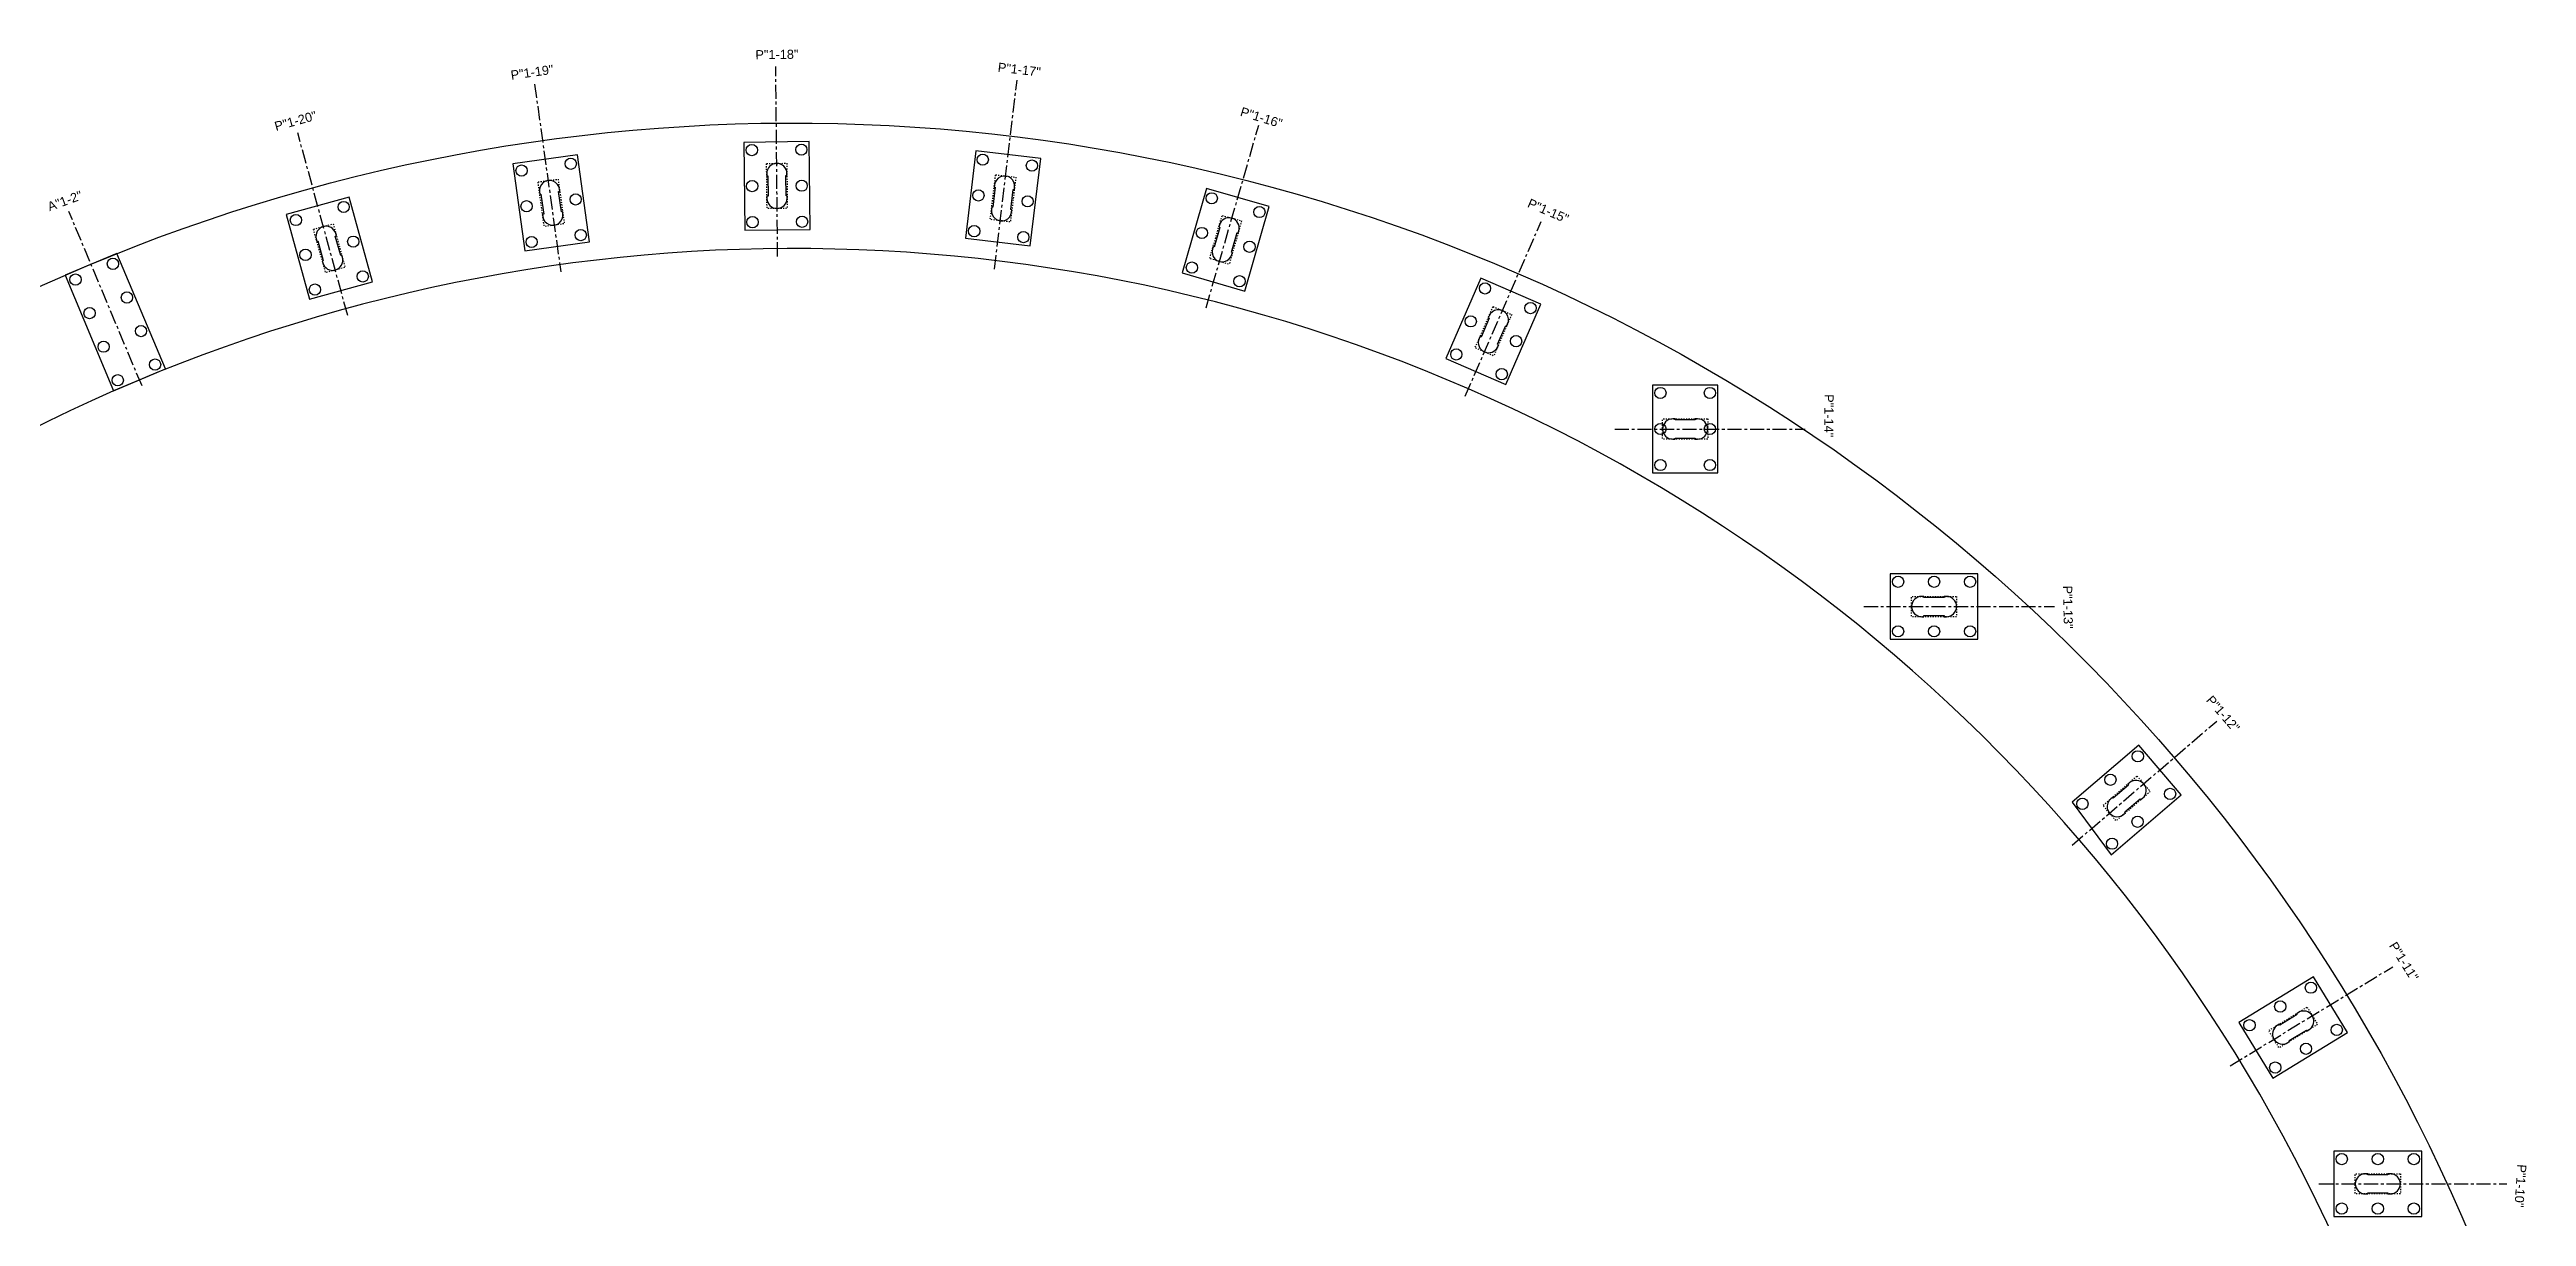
# Model space of a CAD drawing. Header units: metres. Extents: x 205641 to 206312, y 3634803 to 3635354.
# Drawn here: x 205786.1 to 206006.2, y 3635250.2 to 3635353.9 of the extents above; entities that cross this region are included whole.
import ezdxf

# ---------------------------------------------------------------- set-up
doc = ezdxf.new("R2010")
doc.units = ezdxf.units.M
for name, pattern in [('0', [0]), ('CENTER', [2, 1.25, -0.25, 0.25, -0.25]), ('DOT2', [0.125, 0, -0.125])]:
    doc.linetypes.add(name, pattern=pattern)
for name, color, linetype in [('column', 10, 'Continuous'), ('New Jersey', 220, 'Continuous'), ('OFFSET COLUMN', 7, 'Continuous'), ('piles', 35, 'Continuous'), ('rc', 5, 'Continuous'), ('WES-AXES', 10, 'CENTER')]:
    doc.layers.add(name, color=color, linetype=linetype)
doc.styles.add('Arial', font='arial.ttf')

msp = doc.modelspace()

# ---------------------------------------------------------------- texts
at = {"style": 'Arial'}
for s, rotation, p in [(' P"1-18"', 0.7467, (205848.53, 3635353)), (' P"1-19"', 8.1552, (205826.85, 3635351.14)), (' P"1-17"', 353.3405, (205870.02, 3635351.95)), (' P"1-20"', 15.5458, (205805.95, 3635346.55)), (' P"1-16"', 342.9184, (205891.54, 3635348.1)), (' A"1-2"', 20.2014, (205785.84, 3635339.39, 29.52)), (' P"1-15"', 336.8178, (205917.06, 3635340.04)), (' P"1-14"', 269.7026, (205943.81, 3635323.58)), (' P"1-13"', 271.0385, (205964.99, 3635306.57)), (' P"1-12"', 310.9143, (205977.45, 3635296.29)), (' P"1-11"', 301.8688, (205993.76, 3635274.56, 29.52)), (' P"1-10"', 266.0191, (206005.38, 3635255.2))]:
    msp.add_text(s, height=0.81, rotation=rotation, dxfattribs=at).set_placement(p)

# ---------------------------------------------------------------- linework, layer by layer
at = {"layer": 'column'}
for points in [[(205851.66, 3635340.67), (205851.66, 3635340.87), (205851.56, 3635340.87), (205851.54, 3635342.67), (205851.64, 3635342.67), (205851.64, 3635342.87, 1), (205849.84, 3635342.85), (205849.84, 3635342.65), (205849.94, 3635342.65), (205849.96, 3635340.85), (205849.86, 3635340.85), (205849.86, 3635340.65, 1), (205851.66, 3635340.67)], [(205871.6, 3635339.45), (205871.62, 3635339.65), (205871.52, 3635339.67), (205871.74, 3635341.45), (205871.84, 3635341.44), (205871.86, 3635341.64, 1), (205870.07, 3635341.85), (205870.05, 3635341.66), (205870.15, 3635341.64), (205869.93, 3635339.86), (205869.83, 3635339.87), (205869.81, 3635339.67, 1), (205871.6, 3635339.45)], [(205831.74, 3635339.29), (205831.71, 3635339.49), (205831.61, 3635339.47), (205831.36, 3635341.25), (205831.46, 3635341.27), (205831.43, 3635341.47, 1), (205829.65, 3635341.22), (205829.68, 3635341.02), (205829.78, 3635341.03), (205830.03, 3635339.25), (205829.93, 3635339.24), (205829.95, 3635339.04, 1), (205831.74, 3635339.29)], [(205812.15, 3635335.4), (205812.09, 3635335.59), (205812, 3635335.57), (205811.52, 3635337.3), (205811.62, 3635337.33), (205811.56, 3635337.52, 1), (205809.83, 3635337.05), (205809.88, 3635336.85), (205809.98, 3635336.88), (205810.45, 3635335.14), (205810.36, 3635335.12), (205810.41, 3635334.92, 1), (205812.15, 3635335.4)], [(205891.17, 3635335.67), (205891.23, 3635335.86), (205891.13, 3635335.89), (205891.63, 3635337.62), (205891.73, 3635337.59), (205891.78, 3635337.78, 1), (205890.05, 3635338.28), (205890, 3635338.09), (205890.09, 3635338.06), (205889.59, 3635336.33), (205889.5, 3635336.36), (205889.44, 3635336.17, 1), (205891.17, 3635335.67)], [(205914.78, 3635327.48), (205914.86, 3635327.67), (205914.77, 3635327.71), (205915.49, 3635329.36), (205915.58, 3635329.32), (205915.66, 3635329.5, 1), (205914.01, 3635330.22), (205913.93, 3635330.04), (205914.02, 3635330), (205913.3, 3635328.34), (205913.21, 3635328.38), (205913.13, 3635328.2, 1), (205914.78, 3635327.48)], [(205930.33, 3635319.27), (205930.53, 3635319.27), (205930.53, 3635319.37), (205932.33, 3635319.37), (205932.33, 3635319.27), (205932.53, 3635319.27, 1), (205932.53, 3635321.07), (205932.33, 3635321.07), (205932.33, 3635320.97), (205930.53, 3635320.97), (205930.53, 3635321.07), (205930.33, 3635321.07, 1), (205930.33, 3635319.27)], [(205952.44, 3635303.5), (205952.64, 3635303.5), (205952.64, 3635303.6), (205954.44, 3635303.6), (205954.44, 3635303.5), (205954.64, 3635303.5, 1), (205954.64, 3635305.3), (205954.44, 3635305.3), (205954.44, 3635305.2), (205952.64, 3635305.2), (205952.64, 3635305.3), (205952.44, 3635305.3, 1), (205952.44, 3635303.5)], [(205970.4, 3635285.95), (205970.55, 3635286.08), (205970.48, 3635286.16), (205971.85, 3635287.33), (205971.92, 3635287.25), (205972.07, 3635287.38, 1), (205970.9, 3635288.75), (205970.74, 3635288.62), (205970.81, 3635288.54), (205969.44, 3635287.37), (205969.38, 3635287.45), (205969.23, 3635287.32, 1), (205970.4, 3635285.95)], [(205984.97, 3635265.67), (205985.14, 3635265.77), (205985.08, 3635265.85), (205986.62, 3635266.79), (205986.67, 3635266.71), (205986.84, 3635266.81, 1), (205985.91, 3635268.35), (205985.74, 3635268.24), (205985.79, 3635268.16), (205984.25, 3635267.22), (205984.2, 3635267.31), (205984.03, 3635267.2, 1), (205984.97, 3635265.67)], [(205991.86, 3635252.23), (205992.06, 3635252.23), (205992.06, 3635252.33), (205993.86, 3635252.33), (205993.86, 3635252.23), (205994.06, 3635252.23, 1), (205994.06, 3635254.03), (205993.86, 3635254.03), (205993.86, 3635253.93), (205992.06, 3635253.93), (205992.06, 3635254.03), (205991.86, 3635254.03, 1), (205991.86, 3635252.23)]]:
    msp.add_lwpolyline(points, format="xyb", dxfattribs=at)
at = {"layer": 'New Jersey', "color": 6, "transparency": 33554585}
for points in [[(205641.43, 3635261.87, 0.067918), (205763, 3635320.48, -0.4883), (206004.67, 3635239.42), (206046.5, 3635120.66, 0.073302), (206106.17, 3635007.44), (206116.9, 3634992.77, 0.045362), (206200.62, 3634897.7), (206242.59, 3634857.96, 0.044333), (206311.57, 3634803.37)], [(206225.3, 3634859.22, -0.005353), (206214.14, 3634869.56), (206192.96, 3634889.62, -0.045362), (206107.9, 3634986.2), (206097.18, 3635000.86, -0.073302), (206036, 3635116.96), (205994.16, 3635235.71, 0.4883), (205769.15, 3635311.19, -0.067918), (205644.87, 3635251.27)]]:
    msp.add_lwpolyline(points, format="xyb", dxfattribs=at)
at = {"layer": 'OFFSET COLUMN', "linetype": 'DOT2', "transparency": 33554585, "flags": 128}
for points in [[(205829.53, 3635342.11), (205831.31, 3635342.36), (205831.86, 3635338.4), (205830.08, 3635338.15)], [(205849.83, 3635343.75), (205851.63, 3635343.77), (205851.67, 3635339.77), (205849.87, 3635339.75)], [(205870.18, 3635342.75), (205871.97, 3635342.53), (205871.49, 3635338.56), (205869.7, 3635338.78)], [(205809.59, 3635337.91), (205811.33, 3635338.39), (205812.38, 3635334.53), (205810.65, 3635334.06)], [(205890.3, 3635339.14), (205892.03, 3635338.65), (205890.92, 3635334.8), (205889.19, 3635335.3)], [(205914.37, 3635331.04), (205916.02, 3635330.33), (205914.42, 3635326.66), (205912.77, 3635327.38)], [(205933.43, 3635321.07), (205933.43, 3635319.27), (205929.43, 3635319.27), (205929.43, 3635321.07)], [(205955.54, 3635305.3), (205955.54, 3635303.5), (205951.54, 3635303.5), (205951.54, 3635305.3)], [(205971.57, 3635289.34), (205972.75, 3635287.97), (205969.71, 3635285.37), (205968.54, 3635286.74)], [(205986.67, 3635268.82), (205987.61, 3635267.29), (205984.19, 3635265.2), (205983.26, 3635266.74)], [(205994.96, 3635254.03), (205994.96, 3635252.23), (205990.96, 3635252.23), (205990.96, 3635254.03)]]:
    msp.add_lwpolyline(points, close=True, dxfattribs=at)
at = {"layer": 'piles', "color": 2, "transparency": 33554585}
for centre in [(205848.52, 3635344.94), (205852.92, 3635344.98), (205869.03, 3635344.09), (205828.07, 3635343.12), (205832.43, 3635343.73), (205873.4, 3635343.57), (205812.26, 3635339.89), (205828.51, 3635339.95), (205832.87, 3635340.56), (205848.55, 3635341.74), (205852.95, 3635341.78), (205868.65, 3635340.92), (205873.02, 3635340.39), (205889.38, 3635340.66), (205808.02, 3635338.73), (205848.58, 3635338.54), (205852.98, 3635338.58), (205868.27, 3635337.74), (205888.5, 3635337.58), (205893.61, 3635339.44), (205808.87, 3635335.64), (205813.11, 3635336.81), (205828.96, 3635336.78), (205833.32, 3635337.39), (205872.64, 3635337.21), (205892.73, 3635336.36), (205788.44, 3635333.44), (205791.76, 3635334.84), (205813.96, 3635333.72), (205887.61, 3635334.51), (205891.84, 3635333.29), (205793.01, 3635331.85), (205809.71, 3635332.55), (205913.65, 3635332.66), (205913.65, 3635332.66), (205917.69, 3635330.91), (205917.69, 3635330.91), (205789.69, 3635330.46), (205794.26, 3635328.87), (205912.38, 3635329.73), (205912.38, 3635329.73), (205790.94, 3635327.48), (205911.1, 3635326.79), (205911.1, 3635326.79), (205916.41, 3635327.97), (205916.41, 3635327.97), (205792.19, 3635324.5), (205795.51, 3635325.89), (205915.14, 3635325.04), (205915.14, 3635325.04), (205929.23, 3635323.37), (205929.23, 3635323.37), (205933.63, 3635323.37), (205933.63, 3635323.37), (205929.23, 3635320.17), (205929.23, 3635320.17), (205933.63, 3635320.17), (205933.63, 3635320.17), (205929.23, 3635316.97), (205929.23, 3635316.97), (205933.63, 3635316.97), (205933.63, 3635316.97), (205950.34, 3635306.6), (205950.34, 3635306.6), (205953.54, 3635306.6), (205953.54, 3635306.6), (205956.74, 3635306.6), (205956.74, 3635306.6), (205950.34, 3635302.2), (205950.34, 3635302.2), (205953.54, 3635302.2), (205953.54, 3635302.2), (205956.74, 3635302.2), (205956.74, 3635302.2), (205971.64, 3635291.1), (205966.72, 3635286.88), (205969.21, 3635289.02), (205974.51, 3635287.76), (205971.62, 3635285.29), (205969.35, 3635283.34), (205987.02, 3635270.55), (205987.02, 3635270.55), (205981.56, 3635267.22), (205981.56, 3635267.22), (205984.29, 3635268.88), (205984.29, 3635268.88), (205986.58, 3635265.13), (205986.58, 3635265.13), (205989.31, 3635266.8), (205989.31, 3635266.8), (205983.85, 3635263.46), (205983.85, 3635263.46), (205989.76, 3635255.33), (205989.76, 3635255.33), (205992.96, 3635255.33), (205992.96, 3635255.33), (205996.16, 3635255.33), (205996.16, 3635255.33), (205989.76, 3635250.93), (205989.76, 3635250.93), (205992.96, 3635250.93), (205992.96, 3635250.93), (205996.16, 3635250.93), (205996.16, 3635250.93)]:
    msp.add_circle(centre, 0.5, dxfattribs=at).dxf.unprotected_set("ltscale", 0)
at = {"layer": 'rc', "color": 3, "linetype": '0', "transparency": 33554585}
for points in [[(205847.89, 3635337.83), (205853.69, 3635337.89), (205853.61, 3635345.69), (205847.81, 3635345.63)], [(205867.49, 3635337.13), (205873.25, 3635336.44), (205874.18, 3635344.18), (205868.42, 3635344.87)], [(205828.36, 3635335.99), (205834.11, 3635336.79), (205833.02, 3635344.52), (205827.28, 3635343.71)], [(205809.22, 3635331.69), (205814.82, 3635333.23), (205812.75, 3635340.75), (205807.16, 3635339.22)], [(205886.74, 3635334.03), (205892.32, 3635332.42), (205894.48, 3635339.92), (205888.91, 3635341.52)], [(205910.18, 3635326.43), (205915.5, 3635324.12), (205918.61, 3635331.27), (205913.29, 3635333.58)], [(205928.53, 3635316.27), (205934.33, 3635316.27), (205934.33, 3635324.07), (205928.53, 3635324.07)], [(205949.64, 3635307.3), (205949.64, 3635301.5), (205957.44, 3635301.5), (205957.44, 3635307.3)], [(205980.6, 3635267.45), (205983.62, 3635262.5), (205990.28, 3635266.56), (205987.25, 3635271.51)], [(205989.06, 3635256.03), (205989.06, 3635250.23), (205996.86, 3635250.23), (205996.86, 3635256.03)]]:
    msp.add_lwpolyline(points, close=True, dxfattribs=at)
msp.add_lwpolyline([(205791.83, 3635323.55, -0.002411), (205791.83, 3635323.55), (205796.43, 3635325.5), (205792.12, 3635335.77), (205787.52, 3635333.82, 0.00233), (205787.52, 3635333.82), (205791.83, 3635323.55)], format="xyb", dxfattribs=at)
msp.add_lwpolyline([(205971.72, 3635292.1), (205965.8, 3635287.02), (205969.27, 3635282.35), (205975.49, 3635287.69), (205971.72, 3635292.1)], dxfattribs=at)
at = {"layer": 'WES-AXES', "linetype": 'CENTER'}
for p, q in [((205850.81, 3635335.5), (205850.65, 3635352.37)), ((205870.08, 3635334.38), (205872.09, 3635351.15)), ((205829.22, 3635350.81), (205831.55, 3635334.12)), ((205888.87, 3635330.92), (205893.55, 3635347.16)), ((205812.62, 3635330.25), (205808.18, 3635346.48)), ((205794.35, 3635323.99), (205787.85, 3635339.49)), ((205911.9, 3635323.1), (205918.63, 3635338.6)), ((205925.19, 3635320.17), (205942.1, 3635320.17)), ((205947.31, 3635304.4), (205964.23, 3635304.4)), ((205965.82, 3635283.22), (205978.65, 3635294.23)), ((205979.85, 3635263.61), (205994.28, 3635272.41)), ((205987.73, 3635253.13), (206004.43, 3635253.13))]:
    msp.add_line(p, q, dxfattribs=at)

msp.set_redraw_order([(e.dxf.handle, doc.entitydb.next_handle()) for e in msp.query("TEXT MTEXT ATTDEF DIMENSION ARC_DIMENSION")])  # texts and dimensions are drawn at this point

doc.saveas('drawing.dxf')
